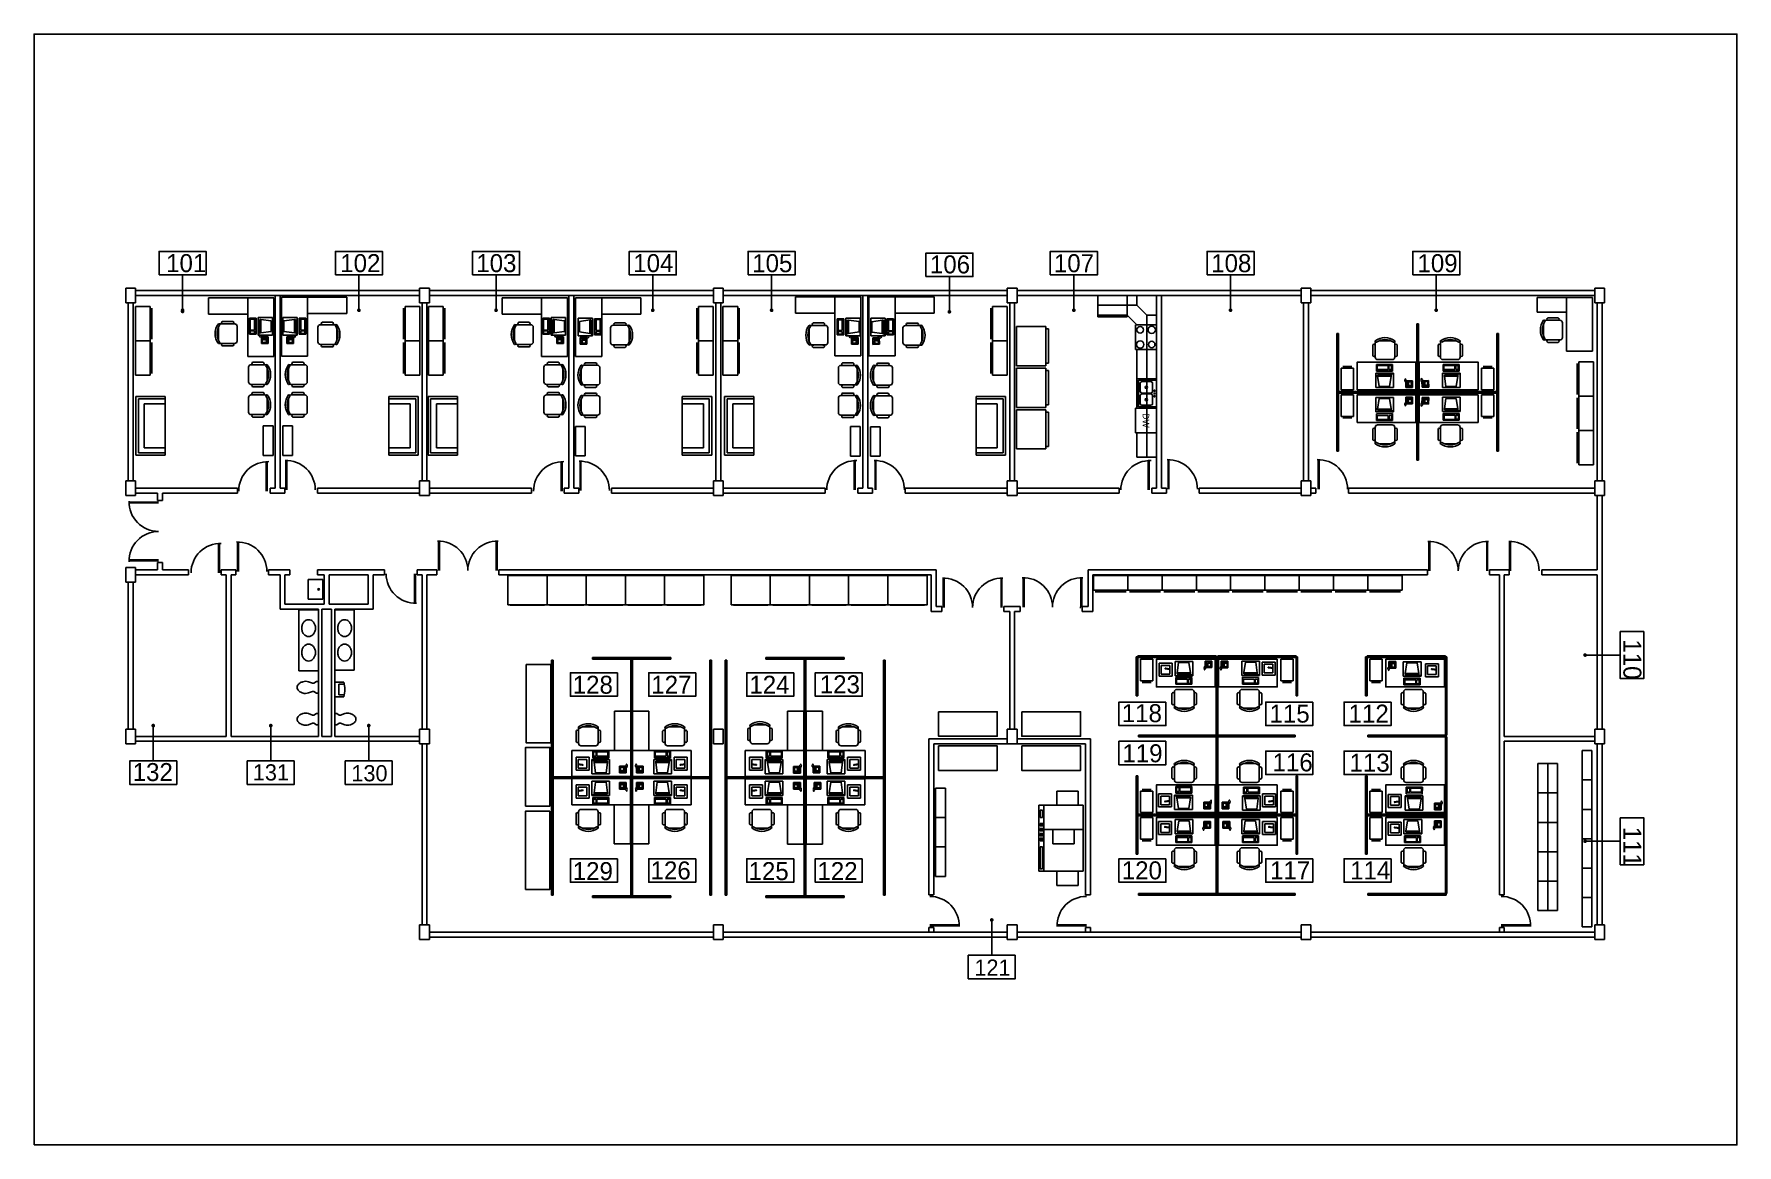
# Model space of a CAD drawing. Extents: x 346 to 2433, y 132 to 1493.
import ezdxf
from ezdxf.enums import TextEntityAlignment as Align

# ---------------------------------------------------------------- set-up
doc = ezdxf.new("R2010")
doc.units = 0
doc.header["$MEASUREMENT"] = 0
doc.layers.get('0').update_dxf_attribs({"color": 1, "linetype": 'CONTINUOUS'})
for name, color, linetype in [('1-FURN', 7, 'CONTINUOUS'), ('1-PART', 5, 'CONTINUOUS'), ('1-WALL', 7, 'CONTINUOUS'), ('BORDER', 3, 'CONTINUOUS'), ('CHAIRS', 4, 'CONTINUOUS'), ('CPU', 6, 'CONTINUOUS'), ('DOOR', 1, 'CONTINUOUS'), ('FIXTURES', 4, 'CONTINUOUS'), ('FURNITURE', 3, 'CONTINUOUS'), ('KITCHEN', 4, 'CONTINUOUS')]:
    doc.layers.add(name, color=color, linetype=linetype)

msp = doc.modelspace()

# ---------------------------------------------------------------- texts
at = {"layer": '1-FURN'}
for s, height, p in [('101', 22.035701, (507.77733, 1201.092123)), ('102', 22.035701, (721.15803, 1201.092123)), ('103', 22.035701, (887.83959, 1201.092123)), ('104', 22.035701, (1080.195569, 1201.092123)), ('105', 22.035701, (1225.953488, 1201.018915)), ('106', 22.035701, (1443.64866, 1199.549001)), ('107', 22.035701, (1595.543917, 1201.018915)), ('108', 22.035701, (1788.350485, 1201.018915)), ('109', 22.035701, (2041.081975, 1201.018915)), ('128', 22.035701, (1006.015138, 684.615195)), ('127', 22.035701, (1102.258194, 684.615195)), ('124', 22.035701, (1222.428493, 684.615195)), ('123', 22.035701, (1308.737472, 685.079378)), ('118', 22.035701, (1678.755173, 649.801461)), ('115', 22.035701, (1859.811756, 649.259914)), ('112', 22.035701, (1956.695721, 649.259914)), ('119', 22.035701, (1679.502899, 600.675414)), ('116', 22.035701, (1863.550388, 589.535019)), ('113', 22.035701, (1957.87072, 589.1482)), ('132', 22.035701, (466.831052, 577.649455)), ('131', 19.832131, (614.02563, 578.364707)), ('130', 19.832131, (734.79411, 577.320295)), ('129', 22.035701, (1006.015138, 456.314464)), ('126', 22.035701, (1101.40365, 457.165466)), ('125', 22.035701, (1221.467131, 456.314464)), ('122', 22.035701, (1305.853385, 456.314464)), ('120', 22.035701, (1678.755173, 457.24283)), ('117', 22.035701, (1860.452664, 457.24283)), ('114', 22.035701, (1958.618446, 457.088102)), ('121', 19.832131, (1498.197677, 339.18967))]:
    msp.add_text(s, height=height, dxfattribs=at).set_placement(p)
for s, p in [('110', (2293.331648, 751.300229)), ('111', (2293.331648, 521.761676))]:
    msp.add_text(s, height=22.035701, rotation=270, dxfattribs=at).set_placement(p)

# ---------------------------------------------------------------- blocks, each defined once
blk = doc.blocks.new('CHAIR7')
for p, q in [((0, 9), (0, -9)), ((20, 12), (3, 12)), ((5.125, 15.041986), (17.875, 15.041986)), ((23, -7.440115), (23, 7.440115)), ((3, -12), (20, -12)), ((5.125, -15), (17.875, -15))]:
    blk.add_line(p, q)
for centre, radius, start, end in [((3, 9), 3, 90, 180), ((5.5625, 13.541986), 1.5625, 73.739795, 286.260205), ((17.4375, 13.541986), 1.5625, 253.739795, 106.260205), ((20, 9), 3, 62.415559, 90), ((22.344677, 11.120498), 1.096801, 53.309935, 212.027413), ((4.823592, 0), 19.640192, 327.575753, 32.424247), ((7, 0), 20, 323.130102, 36.869898), ((3, -9), 3, 180, 270), ((5.5625, -13.5), 1.5625, 73.739795, 286.260205), ((17.4375, -13.5), 1.5625, 253.739795, 106.260205), ((20, -9), 3, 270, 297.584441), ((22.344677, -11.120498), 1.096801, 147.972587, 306.690065)]:
    blk.add_arc(centre, radius, start, end)
blk = doc.blocks.new('RECTANG')
for p, q in [((1, 1), (0, 1)), ((0, 1), (0, 0)), ((1, 0), (1, 1)), ((0, 0), (1, 0))]:
    blk.add_line(p, q)
blk = doc.blocks.new('IBMAT', base_point=(61, 306))
for p, q in [((75, 307), (75, 306)), ((81, 307), (75, 307)), ((81, 306), (81, 307))]:
    blk.add_line(p, q)
at = {"xscale": 21, "yscale": 17, "zscale": 21}
blk.add_blockref('RECTANG', (61, 306), dxfattribs=at)
blk = doc.blocks.new('KEYBOARD', base_point=(60, 294))
for p, xscale, yscale, zscale in [((60, 294), 19, 8, 19), ((61, 295), 13, 5, 13), ((75, 295), 3, 5, 3)]:
    blk.add_blockref('RECTANG', p, dxfattribs=dict(xscale=xscale, yscale=yscale, zscale=zscale))
blk = doc.blocks.new('FNCOMP')
for p, q in [((-6.635138, 16.23107), (-8.5, 3.5)), ((-8.5, 3.5), (-8.5, 2.038161)), ((8, 3.5), (-8.5, 3.5)), ((-8.5, 2.038161), (8, 2.038161)), ((6.079706, 16.23107), (-6.635138, 16.23107)), ((8, 3.5), (6.079706, 16.23107)), ((8, 2.038161), (8, 3.5))]:
    blk.add_line(p, q)
at = {"xscale": 1.033846, "yscale": 1.033846, "zscale": 1.033846}
for name, p in [('IBMAT', (-10.855385, 0)), ('KEYBOARD', (-10.047692, -10.5))]:
    blk.add_blockref(name, p, dxfattribs=at)
blk = doc.blocks.new('PNL48X60')
for p, q in [((48, 0), (0, 0)), ((0, -2), (0, 0)), ((48, -2), (48, 0)), ((48, -0.25), (0, -0.25)), ((48, -1.75), (0, -1.75)), ((48, -2), (0, -2))]:
    blk.add_line(p, q)
blk = doc.blocks.new('PNL24X60')
for p, q in [((24, 0), (0, 0)), ((0, -2), (0, 0)), ((24, -2), (24, 0)), ((24, -0.25), (0, -0.25)), ((24, -1.75), (0, -1.75)), ((24, -2), (0, -2))]:
    blk.add_line(p, q)
blk = doc.blocks.new('PNL36X60')
for p, q in [((36, 0), (0, 0)), ((0, -2), (0, 0)), ((36, -2), (36, 0)), ((36, -0.25), (0, -0.25)), ((36, -1.75), (0, -1.75)), ((36, -2), (0, -2))]:
    blk.add_line(p, q)
blk = doc.blocks.new('DIGITIZE')
for p, q in [((0, 16), (0, 0)), ((16, 16), (0, 16)), ((0, 0), (16, 0)), ((2.666667, 13.333333), (2.666667, 2.666667)), ((13.333333, 13.333333), (2.666667, 13.333333)), ((2.666667, 2.666667), (13.333333, 2.666667)), ((13.333333, 2.666667), (13.333333, 13.333333)), ((16, 0), (16, 16))]:
    blk.add_line(p, q)
for points in [[(9.161793, 9.256161, 2.5, 1.75, 0), (7.182818, 9.545396, 1.75, 1.75, 0)], [(12.625, 8.75, 2.5, 2.5, 0), (9.161793, 9.256161, 2.5, 2.5, 0)]]:
    blk.add_lwpolyline(points, format="xyseb")
blk.add_circle((7.924934, 9.436933), 0.5)
blk = doc.blocks.new('CW3030')
for p, q in [((0, 0), (0, -12)), ((30, 0), (0, 0)), ((30, -12), (30, 0)), ((0, -12), (30, -12))]:
    blk.add_line(p, q)
blk = doc.blocks.new('CB30')
for p, q in [((30, 0), (0, 0)), ((0, 0), (0, -24)), ((30, -24), (30, 0)), ((0, -24), (30, -24))]:
    blk.add_line(p, q)
blk = doc.blocks.new('CB36')
for p, q in [((36, 0), (0, 0)), ((0, 0), (0, -24)), ((36, -24), (36, 0)), ((0, -24), (36, -24))]:
    blk.add_line(p, q)
blk = doc.blocks.new('CW1236')
for p, q in [((0, 0), (0, -12)), ((36, 0), (0, 0)), ((36, -12), (36, 0)), ((0, -12), (36, -12))]:
    blk.add_line(p, q)
blk = doc.blocks.new('CW3012')
for p, q in [((0, 0), (0, -12)), ((12, 0), (0, 0)), ((12, -12), (12, 0)), ((0, -12), (12, -12))]:
    blk.add_line(p, q)
blk = doc.blocks.new('CW3036')
for p, q in [((0, 0), (0, -12)), ((36, 0), (0, 0)), ((36, -12), (36, 0)), ((0, -12), (36, -12))]:
    blk.add_line(p, q)
blk = doc.blocks.new('CC30')
for p, q in [((0, 0), (0, -24)), ((0, 0), (24, 0)), ((24, 0), (24, -12)), ((12, -24), (24, -12)), ((0, -24), (12, -24))]:
    blk.add_line(p, q)
blk = doc.blocks.new('SINKDBL1')
for p, q in [((5, 12.5), (5, 2.5)), ((18, 14.5), (7, 14.5)), ((7, 0.5), (18, 0.5)), ((20, 2.5), (20, 12.5)), ((5, -2.5), (5, -12.5)), ((18, -0.5), (7, -0.5)), ((7, -14.5), (18, -14.5)), ((20, -12.5), (20, -2.5))]:
    blk.add_line(p, q)
for centre, radius in [((2.5, 3.5), 0.791), ((2.5, 0), 0.791), ((12.5, 7.5), 1.5), ((2.5, -3.5), 0.791), ((12.5, -7.5), 1.5)]:
    blk.add_circle(centre, radius)
for centre, start, end in [((7, 12.5), 90, 180), ((7, 2.5), 180, 270), ((18, 12.5), 0, 90), ((18, 2.5), 270, 0), ((7, -2.5), 90, 180), ((7, -12.5), 180, 270), ((18, -2.5), 0, 90), ((18, -12.5), 270, 0)]:
    blk.add_arc(centre, 2, start, end)
at = {"xscale": 22, "yscale": 33, "zscale": 22}
blk.add_blockref('RECTANG', (0, -16.5), dxfattribs=at)
blk = doc.blocks.new('VENDING')
for p, q in [((48, 36), (0, 36)), ((0, 36), (0, 0)), ((45, 39), (3, 39)), ((3, 39), (3, 36)), ((45, 36), (45, 39)), ((48, 0), (48, 36)), ((0, 0), (48, 0))]:
    blk.add_line(p, q)
blk = doc.blocks.new('REF1')
for p, q in [((26, 18), (0, 18)), ((0, 18), (0, -18)), ((24, -18), (24, 18)), ((26, -18), (26, 18)), ((0, -18), (26, -18)), ((24, -5.5), (26, -5.5)), ((24, -6), (26, -6))]:
    blk.add_line(p, q)
blk = doc.blocks.new('DISHWASH')
for p, q in [((0, 15), (0, -15)), ((26, 15), (0, 15)), ((26, -15), (26, 15)), ((0, -15), (26, -15))]:
    blk.add_line(p, q)
blk.add_text('DW', height=8, rotation=90).set_placement((13, 0), align=Align.MIDDLE)
blk = doc.blocks.new('RANGE')
for p, q in [((0, 15), (0, -15)), ((26, 15), (0, 15)), ((26, -15), (26, 15)), ((0, -15), (26, -15))]:
    blk.add_line(p, q)
for centre, radius in [((6, 9), 4), ((20, 9), 4.5), ((6, -9), 4.5), ((20, -9), 4)]:
    blk.add_circle(centre, radius)
blk = doc.blocks.new('CCBASE')
for p, q in [((0, 0), (0, -36)), ((0, 0), (36, 0)), ((36, 0), (36, -24)), ((0, -36), (24, -36)), ((36, -24), (24, -36))]:
    blk.add_line(p, q)
blk = doc.blocks.new('RMTAG')
blk.add_lwpolyline([(-48, -24), (-48, 24), (48, 24), (48, -24)], close=True)
blk.add_lwpolyline([(0, -24), (0, -96)])
blk.add_lwpolyline([(-1.894665, -96, 3.789328, 3.789328, 1), (1.894665, -96, 3.789328, 3.789328, 1)], format="xyseb", close=True)
blk = doc.blocks.new('RMTAG2')
blk.add_lwpolyline([(28.8, 14.4), (28.8, -14.4), (-28.8, -14.4), (-28.8, 14.4)], close=True)
blk = doc.blocks.new('DOOR')
at = {"layer": 'DOOR'}
for p, q in [((-36, 0), (-36, 36)), ((-34.875, 0), (-34.875, 35.929619)), ((34.875, 0), (34.875, 35.929619)), ((36, 0), (36, 36))]:
    blk.add_line(p, q, dxfattribs=at)
for centre, start, end in [((-36, 0), 0, 91.706985), ((36, 0), 88.293015, 180)]:
    blk.add_arc(centre, 36, start, end, dxfattribs=at)
blk = doc.blocks.new('DOOR2')
for p, q in [((-36, 0), (-36, 36)), ((-34.875, 0), (-34.875, 35.929619))]:
    blk.add_line(p, q)
blk.add_arc((-36, 0), 36, 0, 91.706985)
blk = doc.blocks.new('DOOR3')
at = {"layer": 'DOOR'}
for p, q in [((33.75, 0), (33.75, 36)), ((34.875, 0), (34.875, 35.929619))]:
    blk.add_line(p, q, dxfattribs=at)
blk.add_arc((36, 0), 36, 88.293015, 180, dxfattribs=at)
blk = doc.blocks.new('COPIER2')
for p, q in [((-13.5, 0), (-13.5, -27)), ((13.5, 0), (-13.5, 0)), ((-3.5, 0), (-3.5, -24)), ((13.5, -27), (13.5, 0)), ((-13.5, -3), (-19.25, -3)), ((-19.25, -3), (-19.25, -16)), ((-3.5, -5.5), (2.25, -5.5)), ((2.25, -5.5), (2.25, -18.5)), ((13.5, -3), (19.25, -3)), ((19.25, -3), (19.25, -16)), ((-19.25, -16), (-13.5, -16)), ((2.25, -18.5), (-3.5, -18.5)), ((19.25, -16), (13.5, -16)), ((-13.5, -24), (13.5, -24)), ((-13.5, -27), (13.5, -27)), ((-12.5, -27), (-12.5, -27.125)), ((-12.5, -27.125), (-0.5, -27.125)), ((-11.5, -24.875), (-11.5, -26.375)), ((-8.5, -24.875), (-11.5, -24.875)), ((-11.5, -26.375), (-8.5, -26.375)), ((-8.5, -26.375), (-8.5, -24.875)), ((-6, -24.625), (-6, -25.375)), ((-5, -24.625), (-6, -24.625)), ((-6, -25.375), (-5, -25.375)), ((-6, -25.625), (-6, -26.375)), ((-5, -25.625), (-6, -25.625)), ((-6, -26.375), (-5, -26.375)), ((-5, -25.375), (-5, -24.625)), ((-5, -26.375), (-5, -25.625)), ((-4, -24.625), (-4, -25.375)), ((-3, -24.625), (-4, -24.625)), ((-4, -25.375), (-3, -25.375)), ((-3, -25.625), (-4, -25.625)), ((-4, -25.625), (-4, -26.375)), ((-4, -26.375), (-3, -26.375)), ((-3, -25.375), (-3, -24.625)), ((-3, -26.375), (-3, -25.625)), ((-2, -24.625), (-2, -25.375)), ((-1, -24.625), (-2, -24.625)), ((-2, -25.375), (-1, -25.375)), ((-1, -25.625), (-2, -25.625)), ((-2, -25.625), (-2, -26.375)), ((-2, -26.375), (-1, -26.375)), ((-1, -25.375), (-1, -24.625)), ((-1, -26.375), (-1, -25.625)), ((-0.5, -27.125), (-0.5, -27)), ((0, -24.625), (0, -25.375)), ((1, -24.625), (0, -24.625)), ((0, -25.375), (1, -25.375)), ((1, -25.625), (0, -25.625)), ((0, -25.625), (0, -26.375)), ((0, -26.375), (1, -26.375)), ((0.5, -27), (0.5, -27.125)), ((0.5, -27.125), (12.5, -27.125)), ((1, -25.375), (1, -24.625)), ((1, -26.375), (1, -25.625)), ((3.5, -24.875), (3.5, -26.375)), ((12.5, -24.875), (3.5, -24.875)), ((3.5, -26.375), (12.5, -26.375)), ((12.5, -26.375), (12.5, -24.875)), ((12.5, -27.125), (12.5, -27))]:
    blk.add_line(p, q)
blk = doc.blocks.new('FNCASE4')
at = {"xscale": 36, "yscale": 12, "zscale": 36}
blk.add_blockref('RECTANG', (0, 0), dxfattribs=at)
blk = doc.blocks.new('FC15X27A')
for p, q in [((7.53125, 0), (-7.53125, 0)), ((-7.53125, 0), (-7.53125, -26.5)), ((7.53125, -26.5), (7.53125, 0)), ((-7.53125, -26.5), (7.53125, -26.5)), ((-5.53125, -28.5), (5.53125, -28.5))]:
    blk.add_line(p, q)
blk = doc.blocks.new('DESK4')
blk.add_lwpolyline([(34, -36), (34, 36), (0, 36), (0, -36)], close=True)
blk = doc.blocks.new('FC42X18D')
for p, q in [((-21, 0), (-21, -18)), ((-21, 0), (21, 0)), ((21, -18), (21, 0)), ((-21, -18), (21, -18)), ((-19, -20), (19, -20))]:
    blk.add_line(p, q)
blk = doc.blocks.new('TABLE2')
blk.add_3dface([(15, 0), (15, -96), (-15, -96), (-15, 0)])
blk = doc.blocks.new('FNPHONE')
for p, q in [((-9.102528, 0.223208), (-9.702528, 0.023208)), ((-8.902528, 0.623208), (-9.502528, 0.423208)), ((-8.702528, 1.023208), (-9.302528, 0.823208)), ((-8.502528, 1.423208), (-9.102528, 1.223208)), ((-8.302528, 1.823208), (-8.902528, 1.623208)), ((-7.14169, 0.561087), (-7.502528, -0.576792)), ((-7.287295, 6.539472), (-7.287295, 1.539472)), ((-6.287295, 6.539472), (-6.287295, 1.539472)), ((-3.872666, 4.847341), (-3.872666, 4.847341)), ((-3.872666, 3.909841), (-3.872666, 3.909841)), ((-3.872666, 2.972341), (-3.872666, 2.972341)), ((-3.872666, 2.034841), (-3.872666, 2.034841)), ((-2.935166, 4.847341), (-2.935166, 4.847341)), ((-2.935166, 3.909841), (-2.935166, 3.909841)), ((-2.935166, 2.972341), (-2.935166, 2.972341)), ((-2.935166, 2.034841), (-2.935166, 2.034841)), ((-1.997666, 4.847341), (-1.997666, 4.847341)), ((-1.997666, 3.909841), (-1.997666, 3.909841)), ((-1.997666, 2.972341), (-1.997666, 2.972341)), ((-1.997666, 2.034841), (-1.997666, 2.034841)), ((-9.302528, -0.176792), (-9.902528, -0.376792)), ((-9.302528, -0.576792), (-9.902528, -0.776792)), ((-9.302528, -0.976792), (-9.902528, -1.176792)), ((-9.302528, -1.376792), (-9.902528, -1.576792)), ((-9.102528, -1.776792), (-9.702528, -1.976792)), ((-8.902528, -2.176792), (-9.502528, -2.376792)), ((-8.431886, -2.461597), (-9.031886, -2.661597)), ((-7.902528, -1.976792), (-8.502528, -2.176792)), ((-7.702528, -1.576792), (-8.302528, -1.776792)), ((-7.502528, -1.176792), (-8.102528, -1.376792)), ((-7.302528, -0.776792), (-7.902528, -0.976792))]:
    blk.add_line(p, q)
for centre, start, end in [((-6.787295, 6.539472), 298.491464, 241.508536), ((-6.787295, 1.539472), 118.491464, 61.508536)]:
    blk.add_arc(centre, 1.048157, start, end)
for p, xscale, yscale, zscale in [((-8.205282, 0), 8.205282, 8.104073, 8.205282), ((-4.810166, 1.253591), 3.75, 4.375, 3.75), ((-4.028916, 6.722341), 2.03125, 0.46875, 2.03125)]:
    blk.add_blockref('RECTANG', p, dxfattribs=dict(xscale=xscale, yscale=yscale, zscale=zscale))
blk = doc.blocks.new('DESK3')
for p, q in [((72, 0), (0, 0)), ((0, 0), (0, -80)), ((72, -32), (72, 0)), ((0, -32), (72, -32)), ((20, -80), (20, -32)), ((0, -80), (20, -80))]:
    blk.add_line(p, q)
blk = doc.blocks.new('FLATFILE')
blk.add_line((3, -0.5), (45, -0.5))
blk.add_3dface([(0, 0), (48, 0), (48, 36), (0, 36)])
blk = doc.blocks.new('TABLE1')
at = {"layer": 'FURNITURE'}
blk.add_3dface([(0, 30), (72, 30), (72, 0), (0, 0)], dxfattribs=at)
blk = doc.blocks.new('DESK2')
for p, q in [((33, 0), (-33, 0)), ((-33, 0), (-33, -68)), ((33, -32), (33, 0)), ((-33, -32), (33, -32)), ((-15, -68), (-15, -32)), ((-33, -68), (-15, -68))]:
    blk.add_line(p, q)
blk = doc.blocks.new('SOFA2')
for p, q in [((-36, 0), (-36, -36)), ((36, 0), (-36, 0)), ((36, -36), (36, 0)), ((-33, -36), (-33, -3)), ((-33, -3), (33, -3)), ((-27, -36), (-27, -10)), ((-27, -10), (27, -10)), ((27, -10), (27, -36)), ((33, -3), (33, -36)), ((-36, -36), (36, -36))]:
    blk.add_line(p, q)
blk = doc.blocks.new('FNCASE3')
at = {"xscale": 36, "yscale": 12, "zscale": 36}
blk.add_blockref('RECTANG', (0, 0), dxfattribs=at)

# ---------------------------------------------------------------- linework, layer by layer
for points in [[(526.863201, 1152.96, 2.273597, 2.273597, 1), (529.136799, 1152.96, 2.273597, 2.273597, 1)], [(757.136799, 645.6, 2.273597, 2.273597, 1), (754.863201, 645.6, 2.273597, 2.273597, 1)], [(1520.540366, 407.469375, 2.273597, 2.273597, 1), (1518.266768, 407.469375, 2.273597, 2.273597, 1)]]:
    msp.add_lwpolyline(points, format="xyseb", close=True)
for points in [[(756, 602.4), (756, 645.6)], [(1519.403567, 364.269375), (1519.403567, 407.469375)]]:
    msp.add_lwpolyline(points)
for points in [[(784.8, 602.4), (784.8, 573.6), (727.2, 573.6), (727.2, 602.4)], [(1548.203567, 364.269375), (1548.203567, 335.469375), (1490.603567, 335.469375), (1490.603567, 364.269375)]]:
    msp.add_lwpolyline(points, close=True)
at = {"layer": '1-WALL'}
for p, q in [((458.384423, 1181.418448), (458.384423, 1163.418448)), ((470.384423, 1181.418448), (458.384423, 1181.418448)), ((470.384423, 1181.418448), (470.384423, 1163.418448)), ((470.384423, 1172.418448), (470.384423, 1178.418448)), ((818.384423, 1178.418448), (470.384423, 1178.418448)), ((470.384423, 1172.418448), (818.384423, 1172.418448)), ((641.384423, 1172.418448), (641.384423, 936.418448)), ((647.384423, 1172.418448), (647.384423, 936.418448)), ((830.384423, 1181.418448), (818.384423, 1181.418448)), ((818.384423, 1181.418448), (818.384423, 1163.418448)), ((818.384423, 1172.418448), (818.384423, 1178.418448)), ((830.384423, 1181.418448), (830.384423, 1163.418448)), ((830.384423, 1172.418448), (830.384423, 1178.418448)), ((1178.384423, 1178.418448), (830.384423, 1178.418448)), ((830.384423, 1172.418448), (1178.384423, 1172.418448)), ((1001.384423, 1172.418448), (1001.384423, 936.418448)), ((1007.384423, 1172.418448), (1007.384423, 936.418448)), ((1190.384423, 1181.418448), (1178.384423, 1181.418448)), ((1178.384423, 1181.418448), (1178.384423, 1163.418448)), ((1178.384423, 1172.418448), (1178.384423, 1178.418448)), ((1190.384423, 1181.418448), (1190.384423, 1163.418448)), ((1190.384423, 1172.418448), (1190.384423, 1178.418448)), ((1538.384423, 1178.418448), (1190.384423, 1178.418448)), ((1190.384423, 1172.418448), (1538.384423, 1172.418448)), ((1361.384423, 1172.418448), (1361.384423, 936.418448)), ((1367.384423, 1172.418448), (1367.384423, 936.418448)), ((1550.384423, 1181.418448), (1538.384423, 1181.418448)), ((1538.384423, 1181.418448), (1538.384423, 1163.418448)), ((1538.384423, 1172.418448), (1538.384423, 1178.418448)), ((1550.384423, 1181.418448), (1550.384423, 1163.418448)), ((1550.384423, 1172.418448), (1550.384423, 1178.418448)), ((1898.384423, 1178.418448), (1550.384423, 1178.418448)), ((1550.384423, 1172.418448), (1898.384423, 1172.418448)), ((1721.384423, 1172.418448), (1649.384423, 1172.418448)), ((1721.384423, 1172.418448), (1721.384423, 936.418448)), ((1727.384423, 1172.418448), (1727.384423, 936.418448)), ((1910.384423, 1181.418448), (1898.384423, 1181.418448)), ((1898.384423, 1181.418448), (1898.384423, 1163.418448)), ((1898.384423, 1172.418448), (1898.384423, 1178.418448)), ((1910.384423, 1181.418448), (1910.384423, 1163.418448)), ((1910.384423, 1172.418448), (1910.384423, 1178.418448)), ((2258.384423, 1178.418448), (1910.384423, 1178.418448)), ((1910.384423, 1172.418448), (2258.384423, 1172.418448)), ((2270.384423, 1181.418448), (2258.384423, 1181.418448)), ((2258.384423, 1181.418448), (2258.384423, 1163.418448)), ((2258.384423, 1172.418448), (2258.384423, 1178.418448)), ((2270.384423, 1181.418448), (2270.384423, 1163.418448)), ((470.384423, 1163.418448), (458.384423, 1163.418448)), ((461.384423, 945.418448), (461.384423, 1163.418448)), ((467.384423, 945.418448), (467.384423, 1163.418448)), ((830.384423, 1163.418448), (818.384423, 1163.418448)), ((821.384423, 1163.418448), (821.384423, 945.418448)), ((827.384423, 1163.418448), (827.384423, 945.418448)), ((1190.384423, 1163.418448), (1178.384423, 1163.418448)), ((1181.384423, 1163.418448), (1181.384423, 945.418448)), ((1187.384423, 1163.418448), (1187.384423, 945.418448)), ((1550.384423, 1163.418448), (1538.384423, 1163.418448)), ((1541.384423, 1163.418448), (1541.384423, 945.418448)), ((1547.384423, 1163.418448), (1547.384423, 945.418448)), ((1910.384423, 1163.418448), (1898.384423, 1163.418448)), ((1901.384423, 1163.418448), (1901.384423, 945.418448)), ((1907.384423, 1163.418448), (1907.384423, 945.418448)), ((2270.384423, 1163.418448), (2258.384423, 1163.418448)), ((2261.384423, 1163.418448), (2267.384423, 1163.418448)), ((2261.384423, 1163.418448), (2261.384423, 945.418448)), ((2267.384423, 1163.418448), (2267.384423, 945.418448)), ((470.384423, 945.418448), (458.384423, 945.418448)), ((458.384423, 945.418448), (458.384423, 927.418448)), ((470.384423, 945.418448), (470.384423, 927.418448)), ((818.384423, 945.418448), (818.384423, 927.418448)), ((830.384423, 945.418448), (818.384423, 945.418448)), ((830.384423, 945.418448), (830.384423, 927.418448)), ((1178.384423, 945.418448), (1178.384423, 927.418448)), ((1190.384423, 945.418448), (1178.384423, 945.418448)), ((1190.384423, 945.418448), (1190.384423, 927.418448)), ((1538.384423, 945.418448), (1538.384423, 927.418448)), ((1550.384423, 945.418448), (1538.384423, 945.418448)), ((1550.384423, 945.418448), (1550.384423, 927.418448)), ((1898.384423, 945.418448), (1898.384423, 927.418448)), ((1910.384423, 945.418448), (1898.384423, 945.418448)), ((1910.384423, 945.418448), (1910.384423, 927.418448)), ((2258.384423, 945.418448), (2258.384423, 927.418448)), ((2270.384423, 945.418448), (2258.384423, 945.418448)), ((2270.384423, 945.418448), (2270.384423, 927.418448)), ((470.384423, 927.418448), (458.384423, 927.418448)), ((595.384423, 936.418448), (470.384423, 936.418448)), ((497.384423, 930.418448), (470.384423, 930.418448)), ((497.384423, 921.418448), (497.384423, 930.418448)), ((497.384423, 921.418448), (503.384423, 921.418448)), ((503.384423, 921.418448), (503.384423, 930.418448)), ((595.384423, 930.418448), (503.384423, 930.418448)), ((595.384423, 936.418448), (595.384423, 930.418448)), ((635.384423, 936.418448), (635.384423, 930.418448)), ((641.384423, 936.418448), (635.384423, 936.418448)), ((653.384423, 930.418448), (635.384423, 930.418448)), ((653.384423, 936.418448), (647.384423, 936.418448)), ((653.384423, 936.418448), (653.384423, 930.418448)), ((818.384423, 936.418448), (693.384423, 936.418448)), ((693.384423, 936.418448), (693.384423, 930.418448)), ((818.384423, 930.418448), (693.384423, 930.418448)), ((818.384423, 936.418448), (818.384423, 930.418448)), ((830.384423, 927.418448), (818.384423, 927.418448)), ((830.384423, 936.418448), (830.384423, 930.418448)), ((955.384423, 936.418448), (830.384423, 936.418448)), ((955.384423, 930.418448), (830.384423, 930.418448)), ((955.384423, 936.418448), (955.384423, 930.418448)), ((995.384423, 936.418448), (995.384423, 930.418448)), ((1001.384423, 936.418448), (995.384423, 936.418448)), ((1013.384423, 930.418448), (995.384423, 930.418448)), ((1013.384423, 936.418448), (1007.384423, 936.418448)), ((1013.384423, 936.418448), (1013.384423, 930.418448)), ((1178.384423, 936.418448), (1053.384423, 936.418448)), ((1053.384423, 936.418448), (1053.384423, 930.418448)), ((1178.384423, 930.418448), (1053.384423, 930.418448)), ((1178.384423, 936.418448), (1178.384423, 930.418448)), ((1190.384423, 927.418448), (1178.384423, 927.418448)), ((1190.384423, 936.418448), (1190.384423, 930.418448)), ((1315.384423, 936.418448), (1190.384423, 936.418448)), ((1315.384423, 930.418448), (1190.384423, 930.418448)), ((1315.384423, 936.418448), (1315.384423, 930.418448)), ((1355.384423, 936.418448), (1355.384423, 930.418448)), ((1361.384423, 936.418448), (1355.384423, 936.418448)), ((1373.384423, 930.418448), (1355.384423, 930.418448)), ((1373.384423, 936.418448), (1367.384423, 936.418448)), ((1373.384423, 936.418448), (1373.384423, 930.418448)), ((1538.384423, 936.418448), (1413.384423, 936.418448)), ((1413.384423, 936.418448), (1413.384423, 930.418448)), ((1538.384423, 930.418448), (1413.384423, 930.418448)), ((1538.384423, 936.418448), (1538.384423, 930.418448)), ((1550.384423, 927.418448), (1538.384423, 927.418448)), ((1550.384423, 936.418448), (1550.384423, 930.418448)), ((1675.384423, 936.418448), (1550.384423, 936.418448)), ((1675.384423, 930.418448), (1550.384423, 930.418448)), ((1675.384423, 936.418448), (1675.384423, 930.418448)), ((1715.384423, 936.418448), (1715.384423, 930.418448)), ((1721.384423, 936.418448), (1715.384423, 936.418448)), ((1733.384423, 930.418448), (1715.384423, 930.418448)), ((1733.384423, 936.418448), (1727.384423, 936.418448)), ((1733.384423, 936.418448), (1733.384423, 930.418448)), ((1898.384423, 936.418448), (1773.384423, 936.418448)), ((1773.384423, 936.418448), (1773.384423, 930.418448)), ((1898.384423, 930.418448), (1773.384423, 930.418448)), ((1898.384423, 936.418448), (1898.384423, 930.418448)), ((1910.384423, 927.418448), (1898.384423, 927.418448)), ((1916.384423, 936.418448), (1910.384423, 936.418448)), ((1916.384423, 930.418448), (1910.384423, 930.418448)), ((1916.384423, 936.418448), (1916.384423, 930.418448)), ((2258.384423, 936.418448), (1956.384423, 936.418448)), ((1956.384423, 936.418448), (1956.384423, 930.418448)), ((2258.384423, 930.418448), (1956.384423, 930.418448)), ((2258.384423, 936.418448), (2258.384423, 930.418448)), ((2270.384423, 927.418448), (2258.384423, 927.418448)), ((2261.384423, 927.418448), (2261.384423, 836.418448)), ((2267.384423, 927.418448), (2267.384423, 641.418448)), ((458.384423, 821.418448), (458.384423, 839.418448)), ((470.384423, 839.418448), (458.384423, 839.418448)), ((470.384423, 821.418448), (470.384423, 839.418448)), ((497.384423, 836.418448), (470.384423, 836.418448)), ((497.384423, 845.418448), (503.384423, 845.418448)), ((497.384423, 836.418448), (497.384423, 845.418448)), ((503.384423, 836.418448), (503.384423, 845.418448)), ((535.384423, 836.418448), (503.384423, 836.418448)), ((535.384423, 830.418448), (535.384423, 836.418448)), ((575.384423, 830.418448), (575.384423, 836.418448)), ((593.384423, 836.418448), (575.384423, 836.418448)), ((593.384423, 830.418448), (593.384423, 836.418448)), ((659.384423, 836.418448), (633.384423, 836.418448)), ((633.384423, 830.418448), (633.384423, 836.418448)), ((659.384423, 830.418448), (659.384423, 836.418448)), ((693.384423, 830.418448), (693.384423, 836.418448)), ((775.384423, 836.418448), (693.384423, 836.418448)), ((775.384423, 830.418448), (775.384423, 836.418448)), ((839.384423, 836.418448), (815.384423, 836.418448)), ((815.384423, 830.418448), (815.384423, 836.418448)), ((839.384423, 830.418448), (839.384423, 836.418448)), ((915.384423, 830.418448), (915.384423, 836.418448)), ((1451.384423, 836.418448), (915.384423, 836.418448)), ((1451.384423, 836.418448), (1451.384423, 791.418448)), ((2053.384423, 836.418448), (1637.384423, 836.418448)), ((1637.384423, 836.418448), (1637.384423, 791.418448)), ((2053.384423, 830.418448), (2053.384423, 836.418448)), ((2153.384423, 836.418448), (2129.384423, 836.418448)), ((2129.384423, 830.418448), (2129.384423, 836.418448)), ((2153.384423, 830.418448), (2153.384423, 836.418448)), ((2193.384423, 830.418448), (2193.384423, 836.418448)), ((2261.384423, 836.418448), (2193.384423, 836.418448)), ((470.384423, 821.418448), (458.384423, 821.418448)), ((461.384423, 641.418448), (461.384423, 821.418448)), ((467.384423, 641.418448), (467.384423, 821.418448)), ((535.384423, 830.418448), (470.384423, 830.418448)), ((581.384423, 830.418448), (575.384423, 830.418448)), ((581.384423, 632.418448), (581.384423, 830.418448)), ((593.384423, 830.418448), (587.384423, 830.418448)), ((587.384423, 632.418448), (587.384423, 830.418448)), ((647.384423, 830.418448), (633.384423, 830.418448)), ((647.384423, 830.418448), (647.384423, 788.418448)), ((659.384423, 830.418448), (653.384423, 830.418448)), ((653.384423, 830.418448), (653.384423, 794.418448)), ((701.384423, 830.418448), (693.384423, 830.418448)), ((701.384423, 794.418448), (701.384423, 830.418448)), ((707.384423, 794.418448), (707.384423, 830.418448)), ((755.384423, 830.418448), (707.384423, 830.418448)), ((755.384423, 830.418448), (755.384423, 794.418448)), ((775.384423, 830.418448), (761.384423, 830.418448)), ((761.384423, 830.418448), (761.384423, 788.418448)), ((821.384423, 830.418448), (815.384423, 830.418448)), ((821.384423, 830.418448), (821.384423, 641.418448)), ((839.384423, 830.418448), (827.384423, 830.418448)), ((827.384423, 830.418448), (827.384423, 641.418448)), ((1445.384423, 830.418448), (915.384423, 830.418448)), ((1445.384423, 830.418448), (1445.384423, 785.418448)), ((2053.384423, 830.418448), (1643.384423, 830.418448)), ((1643.384423, 830.418448), (1643.384423, 785.418448)), ((2141.384423, 830.418448), (2129.384423, 830.418448)), ((2141.384423, 438.418448), (2141.384423, 830.418448)), ((2153.384423, 830.418448), (2147.384423, 830.418448)), ((2147.384423, 632.418448), (2147.384423, 830.418448)), ((2261.384423, 830.418448), (2193.384423, 830.418448)), ((2261.384423, 830.418448), (2261.384423, 641.418448)), ((653.384423, 794.418448), (701.384423, 794.418448)), ((755.384423, 794.418448), (707.384423, 794.418448)), ((647.384423, 788.418448), (694.384423, 788.418448)), ((694.384423, 788.418448), (694.384423, 632.418448)), ((698.384423, 788.418448), (698.384423, 632.418448)), ((698.384423, 788.418448), (710.384423, 788.418448)), ((710.384423, 788.418448), (710.384423, 632.418448)), ((714.384423, 788.418448), (714.384423, 632.418448)), ((714.384423, 788.418448), (761.384423, 788.418448)), ((1445.384423, 785.418448), (1458.384423, 785.418448)), ((1458.384423, 791.418448), (1451.384423, 791.418448)), ((1458.384423, 785.418448), (1458.384423, 791.418448)), ((1554.384423, 791.418448), (1534.384423, 791.418448)), ((1534.384423, 785.418448), (1534.384423, 791.418448)), ((1534.384423, 785.418448), (1541.384423, 785.418448)), ((1541.384423, 641.418448), (1541.384423, 785.418448)), ((1554.384423, 785.418448), (1547.384423, 785.418448)), ((1547.384423, 641.418448), (1547.384423, 785.418448)), ((1554.384423, 785.418448), (1554.384423, 791.418448)), ((1630.384423, 785.418448), (1630.384423, 791.418448)), ((1637.384423, 791.418448), (1630.384423, 791.418448)), ((1643.384423, 785.418448), (1630.384423, 785.418448)), ((458.384423, 641.418448), (458.384423, 623.418448)), ((470.384423, 641.418448), (458.384423, 641.418448)), ((470.384423, 641.418448), (470.384423, 623.418448)), ((581.384423, 632.418448), (470.384423, 632.418448)), ((818.384423, 626.418448), (470.384423, 626.418448)), ((694.384423, 632.418448), (587.384423, 632.418448)), ((710.384423, 632.418448), (698.384423, 632.418448)), ((818.384423, 632.418448), (714.384423, 632.418448)), ((830.384423, 641.418448), (818.384423, 641.418448)), ((818.384423, 641.418448), (818.384423, 623.418448)), ((830.384423, 641.418448), (830.384423, 623.418448)), ((1190.384423, 641.418448), (1178.384423, 641.418448)), ((1178.384423, 641.418448), (1178.384423, 623.418448)), ((1190.384423, 641.418448), (1190.384423, 623.418448)), ((1442.384423, 438.418448), (1442.384423, 629.418448)), ((1538.384423, 629.418448), (1442.384423, 629.418448)), ((1550.384423, 641.418448), (1538.384423, 641.418448)), ((1538.384423, 641.418448), (1538.384423, 623.418448)), ((1550.384423, 641.418448), (1550.384423, 623.418448)), ((1640.384423, 629.418448), (1550.384423, 629.418448)), ((1640.384423, 629.418448), (1640.384423, 438.418448)), ((2258.384423, 632.418448), (2147.384423, 632.418448)), ((2147.384423, 438.418448), (2147.384423, 626.418448)), ((2258.384423, 626.418448), (2147.384423, 626.418448)), ((2270.384423, 641.418448), (2258.384423, 641.418448)), ((2258.384423, 641.418448), (2258.384423, 623.418448)), ((2270.384423, 641.418448), (2270.384423, 623.418448)), ((470.384423, 623.418448), (458.384423, 623.418448)), ((830.384423, 623.418448), (818.384423, 623.418448)), ((821.384423, 623.418448), (821.384423, 401.418448)), ((827.384423, 623.418448), (827.384423, 401.418448)), ((1190.384423, 623.418448), (1178.384423, 623.418448)), ((1448.384423, 438.418448), (1448.384423, 623.418448)), ((1634.384423, 623.418448), (1448.384423, 623.418448)), ((1550.384423, 623.418448), (1538.384423, 623.418448)), ((1634.384423, 623.418448), (1634.384423, 438.418448)), ((2270.384423, 623.418448), (2258.384423, 623.418448)), ((2261.384423, 623.418448), (2261.384423, 401.418448)), ((2267.384423, 623.418448), (2267.384423, 401.418448)), ((1448.384423, 438.418448), (1442.384423, 438.418448)), ((1634.384423, 438.418448), (1640.384423, 438.418448)), ((2147.384423, 438.418448), (2141.384423, 438.418448)), ((818.384423, 401.418448), (818.384423, 383.418448)), ((830.384423, 401.418448), (818.384423, 401.418448)), ((830.384423, 401.418448), (830.384423, 383.418448)), ((1178.384423, 401.418448), (1178.384423, 383.418448)), ((1190.384423, 401.418448), (1178.384423, 401.418448)), ((1190.384423, 401.418448), (1190.384423, 383.418448)), ((1448.384423, 398.418448), (1442.384423, 398.418448)), ((1442.384423, 392.418448), (1442.384423, 398.418448)), ((1448.384423, 392.418448), (1448.384423, 398.418448)), ((1538.384423, 401.418448), (1538.384423, 383.418448)), ((1550.384423, 401.418448), (1538.384423, 401.418448)), ((1550.384423, 401.418448), (1550.384423, 383.418448)), ((1634.384423, 398.418448), (1640.384423, 398.418448)), ((1634.384423, 398.418448), (1634.384423, 392.418448)), ((1640.384423, 398.418448), (1640.384423, 392.418448)), ((1898.384423, 401.418448), (1898.384423, 383.418448)), ((1910.384423, 401.418448), (1898.384423, 401.418448)), ((1910.384423, 401.418448), (1910.384423, 383.418448)), ((2147.384423, 398.418448), (2141.384423, 398.418448)), ((2141.384423, 392.418448), (2141.384423, 398.418448)), ((2147.384423, 392.418448), (2147.384423, 398.418448)), ((2258.384423, 401.418448), (2258.384423, 383.418448)), ((2270.384423, 401.418448), (2258.384423, 401.418448)), ((2270.384423, 401.418448), (2270.384423, 383.418448)), ((830.384423, 383.418448), (818.384423, 383.418448)), ((830.384423, 386.418448), (830.384423, 392.418448)), ((1178.384423, 392.418448), (830.384423, 392.418448)), ((830.384423, 386.418448), (1178.384423, 386.418448)), ((1178.384423, 386.418448), (1178.384423, 392.418448)), ((1190.384423, 383.418448), (1178.384423, 383.418448)), ((1190.384423, 386.418448), (1190.384423, 392.418448)), ((1538.384423, 392.418448), (1190.384423, 392.418448)), ((1190.384423, 386.418448), (1538.384423, 386.418448)), ((1538.384423, 386.418448), (1538.384423, 392.418448)), ((1550.384423, 383.418448), (1538.384423, 383.418448)), ((1550.384423, 386.418448), (1550.384423, 392.418448)), ((1898.384423, 392.418448), (1550.384423, 392.418448)), ((1550.384423, 386.418448), (1898.384423, 386.418448)), ((1898.384423, 386.418448), (1898.384423, 392.418448)), ((1910.384423, 383.418448), (1898.384423, 383.418448)), ((1910.384423, 386.418448), (1910.384423, 392.418448)), ((2258.384423, 392.418448), (1910.384423, 392.418448)), ((1910.384423, 386.418448), (2258.384423, 386.418448)), ((2258.384423, 386.418448), (2258.384423, 392.418448)), ((2270.384423, 383.418448), (2258.384423, 383.418448))]:
    msp.add_line(p, q, dxfattribs=at)
at = {"layer": 'BORDER'}
msp.add_3dface([(345.950696, 131.90734), (2432.510696, 131.90734), (2432.510696, 1492.70734), (345.950696, 1492.70734)], dxfattribs=at)
at = {"layer": 'DOOR'}
for p, q in [((498.384423, 919.418448), (462.384423, 919.418448)), ((498.384423, 918.293448), (462.454804, 918.293448)), ((498.384423, 847.418448), (462.384423, 847.418448)), ((498.384423, 848.543448), (462.454804, 848.543448)), ((812.259423, 831.418448), (812.259423, 795.48883)), ((813.384423, 831.418448), (813.384423, 795.418448)), ((1628.384423, 790.418448), (1627.259423, 790.418448)), ((1627.259423, 790.418448), (1627.259423, 790.418448)), ((1443.504075, 401.543448), (1479.433693, 401.543448)), ((1443.504075, 400.418448), (1479.504075, 400.418448)), ((1635.384423, 400.418448), (1599.384423, 400.418448)), ((1635.384423, 401.543448), (1599.454804, 401.543448)), ((2143.744136, 401.543448), (2179.673754, 401.543448)), ((2143.744136, 400.418448), (2179.744136, 400.418448))]:
    msp.add_line(p, q, dxfattribs=at)
for centre, start, end in [((498.384423, 919.418448), 178.293015, 270), ((498.384423, 847.418448), 90, 181.706985), ((813.384423, 831.418448), 180, 271.706985), ((1443.504075, 400.418448), 358.293015, 90), ((1635.384423, 400.418448), 90, 181.706985), ((2143.744136, 400.418448), 358.293015, 90)]:
    msp.add_arc(centre, 36, start, end, dxfattribs=at)
at = {"layer": 'FIXTURES'}
for p, q in [((681.716596, 824.418448), (699.716596, 824.418448)), ((681.716596, 800.418448), (681.716596, 824.418448)), ((699.716596, 824.418448), (699.716596, 800.418448)), ((699.716596, 800.418448), (681.716596, 800.418448)), ((682.065948, 699.259887), (687.197668, 697.459618)), ((687.197668, 697.459618), (688.794724, 697.459618)), ((688.794724, 697.459618), (691.884423, 699.418448)), ((691.884423, 699.418448), (694.384423, 699.418448)), ((694.384423, 699.418448), (694.384423, 685.418448)), ((714.384423, 698.918448), (725.384423, 698.918448)), ((714.384423, 698.918448), (714.384423, 680.918448)), ((719.384423, 696.418448), (725.384423, 696.418448)), ((719.384423, 683.418448), (719.384423, 696.418448)), ((682.065948, 685.577009), (687.197668, 687.377278)), ((687.197668, 687.377278), (688.794724, 687.377278)), ((688.794724, 687.377278), (691.884423, 685.418448)), ((691.884423, 685.418448), (694.384423, 685.418448)), ((714.384423, 680.918448), (725.384423, 680.918448)), ((725.384423, 683.418448), (719.384423, 683.418448)), ((682.065948, 660.259887), (687.197668, 658.459618)), ((682.065948, 646.577009), (687.197668, 648.377278)), ((687.197668, 658.459618), (688.794724, 658.459618)), ((687.197668, 648.377278), (688.794724, 648.377278)), ((688.794724, 658.459618), (691.884423, 660.418448)), ((688.794724, 648.377278), (691.884423, 646.418448)), ((691.884423, 660.418448), (694.384423, 660.418448)), ((694.384423, 660.418448), (694.384423, 646.418448)), ((714.384423, 646.418448), (714.384423, 660.418448)), ((716.884423, 660.418448), (714.384423, 660.418448)), ((719.974121, 658.459618), (716.884423, 660.418448)), ((719.974121, 648.377278), (716.884423, 646.418448)), ((721.571178, 658.459618), (719.974121, 658.459618)), ((721.571178, 648.377278), (719.974121, 648.377278)), ((726.702898, 660.259887), (721.571178, 658.459618)), ((726.702898, 646.577009), (721.571178, 648.377278)), ((691.884423, 646.418448), (694.384423, 646.418448)), ((716.884423, 646.418448), (714.384423, 646.418448))]:
    msp.add_line(p, q, dxfattribs=at)
msp.add_circle((694.716596, 812.418448), 1, dxfattribs=at)
for centre, radius, start, end in [((684.571672, 765.711179, 32), 10.46703, 140.907339, 161.400156), ((683.236446, 766.796004, 32), 8.746659, 117.013537, 140.907339), ((682.384423, 768.467217, 32), 6.870787, 90, 117.013537), ((682.384423, 768.467217, 32), 6.870787, 62.986463, 90), ((681.5324, 766.796004, 32), 8.746659, 39.092661, 62.986463), ((680.197173, 765.711179, 32), 10.46703, 18.599844, 39.092661), ((728.687524, 765.711179, 32), 10.46703, 140.907339, 161.400156), ((727.352297, 766.796004, 32), 8.746659, 117.013537, 140.907339), ((726.500275, 768.467217, 32), 6.870787, 90, 117.013537), ((726.500275, 768.467217, 32), 6.870787, 62.986463, 90), ((725.648252, 766.796004, 32), 8.746659, 39.092661, 62.986463), ((724.313025, 765.711179, 32), 10.46703, 18.599844, 39.092661), ((686.671037, 765.004671, 32), 12.682089, 161.400156, 180), ((686.671037, 765.004671, 32), 12.682089, 180, 198.599844), ((684.571672, 764.298163, 32), 10.46703, 198.599844, 219.092661), ((683.236446, 763.213338, 32), 8.746659, 219.092661, 242.986463), ((682.384423, 761.542125, 32), 6.870787, 242.986463, 270), ((682.384423, 761.542125, 32), 6.870787, 270, 297.013537), ((681.5324, 763.213338, 32), 8.746659, 297.013537, 320.907339), ((680.197173, 764.298163, 32), 10.46703, 320.907339, 341.400156), ((678.097808, 765.004671, 32), 12.682089, 0, 18.599844), ((678.097808, 765.004671, 32), 12.682089, 341.400156, 0), ((730.786889, 765.004671, 32), 12.682089, 161.400156, 180), ((730.786889, 765.004671, 32), 12.682089, 180, 198.599844), ((728.687524, 764.298163, 32), 10.46703, 198.599844, 219.092661), ((727.352297, 763.213338, 32), 8.746659, 219.092661, 242.986463), ((726.500275, 761.542125, 32), 6.870787, 242.986463, 270), ((726.500275, 761.542125, 32), 6.870787, 270, 297.013537), ((725.648252, 763.213338, 32), 8.746659, 297.013537, 320.907339), ((724.313025, 764.298163, 32), 10.46703, 320.907339, 341.400156), ((722.21366, 765.004671, 32), 12.682089, 0, 18.599844), ((722.21366, 765.004671, 32), 12.682089, 341.400156, 0), ((686.671037, 735.004671, 32), 12.682089, 161.400156, 180), ((686.671037, 735.004671, 32), 12.682089, 180, 198.599844), ((684.571672, 735.711179, 32), 10.46703, 140.907339, 161.400156), ((684.571672, 734.298163, 32), 10.46703, 198.599844, 219.092661), ((683.236446, 736.796004, 32), 8.746659, 117.013537, 140.907339), ((682.384423, 738.467217, 32), 6.870787, 90, 117.013537), ((682.384423, 738.467217, 32), 6.870787, 62.986463, 90), ((681.5324, 736.796004, 32), 8.746659, 39.092661, 62.986463), ((680.197173, 735.711179, 32), 10.46703, 18.599844, 39.092661), ((680.197173, 734.298163, 32), 10.46703, 320.907339, 341.400156), ((678.097808, 735.004671, 32), 12.682089, 0, 18.599844), ((678.097808, 735.004671, 32), 12.682089, 341.400156, 0), ((730.786889, 735.004671, 32), 12.682089, 161.400156, 180), ((730.786889, 735.004671, 32), 12.682089, 180, 198.599844), ((728.687524, 735.711179, 32), 10.46703, 140.907339, 161.400156), ((728.687524, 734.298163, 32), 10.46703, 198.599844, 219.092661), ((727.352297, 736.796004, 32), 8.746659, 117.013537, 140.907339), ((726.500275, 738.467217, 32), 6.870787, 90, 117.013537), ((726.500275, 738.467217, 32), 6.870787, 62.986463, 90), ((725.648252, 736.796004, 32), 8.746659, 39.092661, 62.986463), ((724.313025, 735.711179, 32), 10.46703, 18.599844, 39.092661), ((724.313025, 734.298163, 32), 10.46703, 320.907339, 341.400156), ((722.21366, 735.004671, 32), 12.682089, 0, 18.599844), ((722.21366, 735.004671, 32), 12.682089, 341.400156, 0), ((683.236446, 733.213338, 32), 8.746659, 219.092661, 242.986463), ((682.384423, 731.542125, 32), 6.870787, 242.986463, 270), ((682.384423, 731.542125, 32), 6.870787, 270, 297.013537), ((681.5324, 733.213338, 32), 8.746659, 297.013537, 320.907339), ((727.352297, 733.213338, 32), 8.746659, 219.092661, 242.986463), ((726.500275, 731.542125, 32), 6.870787, 242.986463, 270), ((726.500275, 731.542125, 32), 6.870787, 270, 297.013537), ((725.648252, 733.213338, 32), 8.746659, 297.013537, 320.907339), ((674.315584, 692.418448), 5.931245, 153.298811, 180), ((674.315584, 692.418448), 5.931245, 180, 206.701189), ((678.146075, 688.435917), 11.293114, 124.635943, 143.938922), ((678.146075, 696.400979), 11.293114, 216.061078, 235.364057), ((678.681632, 686.504756), 13.202778, 104.962621, 121.783816), ((678.669385, 689.302709), 10.520553, 90, 108.835384), ((678.669385, 689.302709), 10.520553, 71.164616, 90), ((695.384423, 689.918448), 31.32092, 343.300756, 16.699244), ((679.225906, 698.945865), 14.01184, 237.646167, 254.755261), ((678.13953, 693.043042), 8.046871, 251.164616, 273.775437), ((678.669385, 695.534187), 10.520553, 270, 288.835384), ((674.315584, 653.418448), 5.931245, 153.298811, 180), ((674.315584, 653.418448), 5.931245, 180, 206.701189), ((678.146075, 649.435917), 11.293114, 124.635943, 143.938922), ((678.146075, 657.400979), 11.293114, 216.061078, 235.364057), ((678.681632, 647.504756), 13.202778, 104.962621, 121.783816), ((679.225906, 659.945865), 14.01184, 237.646167, 254.755261), ((678.669385, 650.302709), 10.520553, 90, 108.835384), ((678.669385, 650.302709), 10.520553, 71.164616, 90), ((730.099461, 650.302709), 10.520553, 90, 108.835384), ((730.629316, 652.793855), 8.046871, 71.164616, 93.775437), ((729.54294, 646.891032), 14.01184, 57.646167, 74.755261), ((730.087214, 659.33214), 13.202778, 284.962621, 301.783816), ((730.62277, 649.435917), 11.293114, 36.061078, 55.364057), ((730.62277, 657.400979), 11.293114, 304.635943, 323.938922), ((734.453261, 653.418448), 5.931245, 0, 26.701189), ((734.453261, 653.418448), 5.931245, 333.298811, 0), ((678.13953, 654.043042), 8.046871, 251.164616, 273.775437), ((678.669385, 656.534187), 10.520553, 270, 288.835384), ((730.099461, 656.534187), 10.520553, 251.164616, 270), ((730.099461, 656.534187), 10.520553, 270, 288.835384)]:
    msp.add_arc(centre, radius, start, end, dxfattribs=at)
for points, invisible_edges in [([(694.384423, 787.539949, 32), (670.384423, 787.539949, 32), (670.384423, 776.039949, 32), (694.384423, 776.039949, 32)], 4), ([(670.384423, 787.539949, 32), (672.384423, 787.539949, 32), (672.384423, 712.539949, 32), (670.384423, 712.539949, 32)], 2), ([(714.384423, 787.539949, 32), (738.384423, 787.539949, 32), (738.384423, 724.918448, 32), (714.384423, 776.039949, 32)], 4), ([(694.384423, 754.039949, 32), (670.384423, 754.039949, 32), (670.384423, 746.039949, 32), (694.384423, 746.039949, 32)], 5), ([(694.384423, 724.039949, 32), (670.384423, 724.039949, 32), (670.384423, 712.539949, 32), (694.384423, 712.539949, 32)], 1), ([(714.384423, 724.918448, 32), (738.384423, 724.918448, 32), (738.384423, 713.418448, 32), (714.384423, 713.418448, 32)], 1)]:
    msp.add_3dface(points, dxfattribs=dict(at, invisible_edges=invisible_edges))

# ---------------------------------------------------------------- block references
at = {"xscale": 0.6, "yscale": 0.6, "zscale": 0.6}
for p in [(528, 1212), (744, 1212), (912, 1212), (1104, 1212), (1249.675029, 1212), (1467.488616, 1210.065904), (1620, 1212), (1812, 1212), (2064, 1212)]:
    msp.add_blockref('RMTAG', p, dxfattribs=at)
for p, rotation in [((2304, 732), 270), ((492, 588), 180), ((636, 588), 180), ((2304, 504), 270)]:
    msp.add_blockref('RMTAG', p, dxfattribs=dict(at, rotation=rotation))
for p in [(1032, 696), (1128, 696), (1248, 696), (1332, 696), (1704, 660), (1884, 660), (1980, 660), (1704, 612), (1884, 600), (1980, 600), (1032, 468), (1128, 468), (1248, 468), (1332, 468), (1704, 468), (1884, 468), (1980, 468)]:
    msp.add_blockref('RMTAG2', p)
at = {"layer": '1-PART'}
for name, p, rotation in [('PNL36X60', (2040.241588, 1101.896667), 90), ('PNL48X60', (1942.241588, 1053.896667), 90), ('PNL48X60', (2040.241588, 1053.896667), 90), ('PNL48X60', (1942.241588, 1005.896667), 90), ('PNL48X60', (2040.241588, 1006.896667), 90), ('PNL36X60', (2040.241588, 970.896667), 90), ('PNL48X60', (1194.718419, 725.896667), 270), ('PNL48X60', (1291.718419, 726.896667), 270), ('PNL48X60', (1388.718419, 725.896667), 270), ('PNL48X60', (1696.241588, 681.959728), 90), ('PNL48X60', (1794.241588, 681.959728), 90), ('PNL48X60', (1977.241588, 681.959728), 90), ('PNL48X60', (1194.718419, 677.896667), 270), ('PNL48X60', (1291.718419, 678.896667), 270), ('PNL48X60', (1388.718419, 677.896667), 270), ('PNL48X60', (1796.241588, 681.959728), 270), ('PNL48X60', (1194.718419, 629.896667), 270), ('PNL48X60', (1291.718419, 630.896667), 270), ('PNL48X60', (1388.718419, 629.896667), 270), ('PNL48X60', (2028.241588, 631.959728), 180), ('PNL48X60', (2076.241588, 631.959728), 180), ('PNL48X60', (2075.241588, 583.959728), 90), ('PNL48X60', (1194.718419, 581.896667), 270), ('PNL48X60', (1242.718419, 580.896667), 180), ('PNL48X60', (1388.718419, 581.896667), 270), ('PNL48X60', (1894.241588, 583.959728), 270), ('PNL48X60', (2077.241588, 583.959728), 270), ('PNL48X60', (1194.718419, 533.896667), 270), ('PNL48X60', (1388.718419, 533.896667), 270), ('PNL48X60', (1844.241588, 534.959728), 180), ('PNL48X60', (1892.241588, 534.959728), 180), ('PNL48X60', (1894.241588, 535.959728), 270), ('PNL48X60', (2077.241588, 535.959728), 270), ('PNL48X60', (1194.718419, 485.896667), 270), ('PNL48X60', (1388.718419, 485.896667), 270), ('PNL48X60', (1796.241588, 487.959728), 270), ('PNL48X60', (2028.241588, 437.959728), 180), ('PNL48X60', (2076.241588, 437.959728), 180)]:
    msp.add_blockref(name, p, dxfattribs=dict(at, rotation=rotation))
at = {"layer": '1-PART', "xscale": -1}
for name, p, rotation in [('PNL24X60', (1944.241588, 1101.896667), 270), ('PNL24X60', (2140.241588, 1101.896667), 270), ('PNL48X60', (2140.241588, 1053.896667), 270), ('PNL48X60', (2140.241588, 1005.896667), 270), ('PNL24X60', (1944.241588, 981.896667), 270), ('PNL24X60', (2140.241588, 981.896667), 270), ('PNL48X60', (1894.241588, 681.959728), 270), ('PNL48X60', (2077.241588, 681.959728), 270), ('PNL48X60', (2075.241588, 681.959728), 90), ('PNL48X60', (1699.241588, 631.959728), 180), ('PNL48X60', (1747.241588, 631.959728), 180), ('PNL48X60', (1796.241588, 583.959728), 270), ('PNL48X60', (1795.241588, 631.959728), 180), ('PNL48X60', (1843.241588, 631.959728), 180), ('PNL48X60', (1291.718419, 532.896667), 270), ('PNL48X60', (1338.718419, 580.896667), 180), ('PNL48X60', (1696.241588, 583.959728), 90), ('PNL48X60', (1794.241588, 583.959728), 90), ('PNL48X60', (1977.241588, 583.959728), 90), ('PNL48X60', (1291.718419, 484.896667), 270), ('PNL48X60', (1696.241588, 535.959728), 90), ('PNL48X60', (1698.241588, 534.959728), 180), ('PNL48X60', (1746.241588, 534.959728), 180), ('PNL48X60', (1794.241588, 535.959728), 90), ('PNL48X60', (1977.241588, 535.959728), 90), ('PNL48X60', (1979.241588, 534.959728), 180), ('PNL48X60', (2027.241588, 534.959728), 180), ('PNL48X60', (1291.718419, 436.896667), 270), ('PNL48X60', (2075.241588, 487.959728), 90), ('PNL48X60', (1699.241588, 437.959728), 180), ('PNL48X60', (1747.241588, 437.959728), 180), ('PNL48X60', (1795.241588, 437.959728), 180), ('PNL48X60', (1843.241588, 437.959728), 180), ('PNL48X60', (1242.718419, 434.896667), 180), ('PNL48X60', (1290.718419, 434.896667), 180)]:
    msp.add_blockref(name, p, dxfattribs=dict(at, rotation=rotation))
at = {"layer": '1-PART'}
for p in [(1944.241588, 1054.896667), (1992.241588, 1054.896667), (1698.241588, 730.959728), (1746.241588, 730.959728), (1979.241588, 730.959728), (2027.241588, 730.959728), (1242.718419, 728.896667), (1290.718419, 728.896667), (1242.718419, 582.896667), (1290.718419, 582.896667)]:
    msp.add_blockref('PNL48X60', p, dxfattribs=at)
at = {"layer": '1-PART', "xscale": -1}
for p in [(2090.241588, 1054.896667), (2138.241588, 1054.896667), (1844.241588, 730.959728), (1892.241588, 730.959728)]:
    msp.add_blockref('PNL48X60', p, dxfattribs=at)
at = {"layer": '1-PART', "color": 2, "xscale": -1}
for p, rotation in [((980.122379, 725.896667), 90), ((1077.122379, 726.896667), 90), ((1174.122379, 725.896667), 90), ((980.122379, 677.896667), 90), ((1077.122379, 678.896667), 90), ((1174.122379, 677.896667), 90), ((980.122379, 629.896667), 90), ((1077.122379, 630.896667), 90), ((1174.122379, 629.896667), 90), ((980.122379, 581.896667), 90), ((1126.122379, 580.896667), 180), ((1174.122379, 581.896667), 90), ((980.122379, 533.896667), 90), ((1174.122379, 533.896667), 90), ((980.122379, 485.896667), 90), ((1174.122379, 485.896667), 90)]:
    msp.add_blockref('PNL48X60', p, dxfattribs=dict(at, rotation=rotation))
for p in [(1078.122379, 728.896667), (1126.122379, 728.896667), (1078.122379, 582.896667), (1126.122379, 582.896667)]:
    msp.add_blockref('PNL48X60', p, dxfattribs=at)
at = {"layer": '1-PART', "color": 2}
for p, rotation in [((1030.122379, 580.896667), 180), ((1077.122379, 532.896667), 90), ((1077.122379, 484.896667), 90), ((1077.122379, 436.896667), 90), ((1078.122379, 434.896667), 180), ((1126.122379, 434.896667), 180)]:
    msp.add_blockref('PNL48X60', p, dxfattribs=dict(at, rotation=rotation))
at = {"layer": 'CHAIRS'}
for p, rotation in [((594.766514, 1125.695371), 180), ((957.667517, 1124.602293), 180), ((1318.57724, 1123.833606), 180), ((2218.667517, 1130.074162), 180), ((2001.241588, 1093.896667), 90), ((2081.241588, 1013.896667), 270), ((1835.241588, 689.959728), 270), ((1755.241588, 575.959728), 90), ((2036.241588, 575.959728), 90), ((1835.241588, 495.959728), 270)]:
    msp.add_blockref('CHAIR7', p, dxfattribs=dict(at, rotation=rotation))
at = {"layer": 'CHAIRS', "xscale": -1}
for p, rotation in [((693.745067, 1124.602293), 180), ((1052.335343, 1123.943418), 180), ((1410.667517, 1123.723793), 180), ((2081.241588, 1093.896667), 270), ((2001.241588, 1013.896667), 90), ((1755.241588, 689.959728), 90), ((2036.241588, 689.959728), 90), ((1835.241588, 575.959728), 270), ((1755.241588, 495.959728), 90), ((2036.241588, 495.959728), 90)]:
    msp.add_blockref('CHAIR7', p, dxfattribs=dict(at, rotation=rotation))
at = {"layer": 'CHAIRS'}
for p in [(608.741588, 1075.602293), (970.667517, 1075.602293), (1331.57724, 1074.833606), (608.741588, 1038.602293), (970.667517, 1038.602293), (1331.57724, 1037.833606)]:
    msp.add_blockref('CHAIR7', p, dxfattribs=at)
at = {"layer": 'CHAIRS', "xscale": -1}
for p in [(680.745067, 1075.602293), (1039.335343, 1074.943418), (1397.667517, 1074.723793), (680.745067, 1038.602293), (1039.335343, 1037.943418), (1397.667517, 1037.723793)]:
    msp.add_blockref('CHAIR7', p, dxfattribs=at)
at = {"layer": 'CHAIRS', "color": 2}
for p, rotation in [((1025.122379, 620.896667), 90), ((1235.384423, 623.418448), 90), ((1131.122379, 542.896667), 270), ((1343.718419, 542.896667), 270)]:
    msp.add_blockref('CHAIR7', p, dxfattribs=dict(at, rotation=rotation))
at = {"layer": 'CHAIRS', "color": 2, "xscale": -1}
for p, rotation in [((1131.122379, 620.896667), 270), ((1343.718419, 620.896667), 270), ((1025.122379, 542.896667), 90), ((1237.718419, 542.896667), 90)]:
    msp.add_blockref('CHAIR7', p, dxfattribs=dict(at, rotation=rotation))
at = {"layer": 'CPU'}
for name, p, rotation in [('FNCOMP', (620.396865, 1134.602293), 270), ('FNCOMP', (979.667517, 1134.602293), 270), ('FNCOMP', (1340.57724, 1133.833606), 270), ('FNCOMP', (2000.792364, 1029.932199), 0.201539), ('FNCOMP', (2082.614478, 1030.220011), 0.201539), ('FNCOMP', (1754.923327, 706.68116), 0.059437), ('FNCOMP', (1836.777422, 706.938339), 359.884844), ('DIGITIZE', (1026.122379, 606.896667), 180), ('FNCOMP', (1040.122379, 603.896667), 180), ('DIGITIZE', (1238.718419, 606.896667), 180), ('FNCOMP', (1252.718419, 603.896667), 180), ('FNCOMP', (1754.388558, 560.402485), 180), ('FNCOMP', (1837.446913, 559.586035), 180), ('FNCOMP', (2036.939698, 559.617115), 179.709555)]:
    msp.add_blockref(name, p, dxfattribs=dict(at, rotation=rotation))
at = {"layer": 'CPU', "xscale": -1}
for name, p, rotation in [('FNCOMP', (668.420866, 1134.602293), 90), ('FNCOMP', (1030.335343, 1133.943418), 90), ('FNCOMP', (1388.667517, 1133.723793), 90), ('FNCOMP', (2000.708986, 1077.33934), 180), ('FNCOMP', (2082.531607, 1077.33934), 180), ('FNCOMP', (1116.122379, 603.896667), 180), ('DIGITIZE', (1130.122379, 606.896667), 180), ('FNCOMP', (1328.718419, 603.896667), 180), ('DIGITIZE', (1342.718419, 606.896667), 180), ('DIGITIZE', (1723.783396, 561.998632), 180), ('DIGITIZE', (1851.272047, 561.998632), 180), ('DIGITIZE', (2005.188165, 561.357231), 180)]:
    msp.add_blockref(name, p, dxfattribs=dict(at, rotation=rotation))
at = {"layer": 'CPU'}
for name, p in [('DIGITIZE', (1724.420203, 706.043663)), ('DIGITIZE', (1850.571559, 707.369224)), ('FNCOMP', (2034.582355, 706.054403)), ('DIGITIZE', (2050.719825, 705.359502)), ('FNCOMP', (1116.122379, 559.896667)), ('DIGITIZE', (1130.122379, 556.896667)), ('FNCOMP', (1328.718419, 559.896667)), ('DIGITIZE', (1342.718419, 556.896667)), ('DIGITIZE', (1723.783396, 511.998632)), ('FNCOMP', (1755.107839, 512.865224)), ('FNCOMP', (1836.619064, 512.865224)), ('DIGITIZE', (1851.272047, 511.998632)), ('DIGITIZE', (2005.188165, 511.357231)), ('FNCOMP', (2035.366356, 512.865224))]:
    msp.add_blockref(name, p, dxfattribs=at)
at = {"layer": 'CPU', "xscale": -1}
for name, p in [('DIGITIZE', (1026.122379, 556.896667)), ('FNCOMP', (1040.122379, 559.896667)), ('DIGITIZE', (1238.718419, 556.896667)), ('FNCOMP', (1252.718419, 559.896667))]:
    msp.add_blockref(name, p, dxfattribs=at)
at = {"layer": 'DOOR'}
for name, p in [('DOOR3', (596.682539, 932.951144)), ('DOOR2', (690.524235, 934.376174)), ('DOOR3', (958.086126, 932.923486)), ('DOOR2', (1050.930729, 933.41722)), ('DOOR3', (1317.208387, 934.238672)), ('DOOR2', (1412.383263, 934.238672)), ('DOOR3', (1677.505646, 934.238672)), ('DOOR2', (1771.398706, 935.399129)), ('DOOR2', (1955.339376, 935.399129)), ('DOOR3', (538.31148, 832.76769)), ('DOOR2', (631.206782, 834.54902)), ('DOOR', (877.480138, 835.507975)), ('DOOR', (2090.998291, 835.212939)), ('DOOR2', (2190.018617, 835.212939)), ('DOOR', (1593.867118, 790.806088))]:
    msp.add_blockref(name, p, dxfattribs=at)
at = {"layer": 'FURNITURE'}
for name, p, rotation in [('DESK3', (639.875175, 1169.734241), 270), ('DESK3', (999.638345, 1169.734241), 270), ('DESK3', (1359.08106, 1170.739971), 270), ('DESK2', (2255.667517, 1137.074162), 270), ('FC42X18D', (470.409414, 1137.896667), 90), ('FC42X18D', (818.741588, 1137.896667), 270), ('FC42X18D', (829.335343, 1137.896667), 90), ('FC42X18D', (1178.241588, 1137.896667), 270), ('FC42X18D', (1190.093446, 1137.896667), 90), ('FC42X18D', (1538.241588, 1137.896667), 270), ('FC42X18D', (470.409414, 1095.896667), 90), ('FNPHONE', (624.741588, 1113.602293, 30), 270), ('FC42X18D', (818.741588, 1095.896667), 270), ('FC42X18D', (829.335343, 1095.896667), 90), ('FNPHONE', (986.667517, 1113.602293), 270), ('FC42X18D', (1178.241588, 1095.896667), 270), ('FC42X18D', (1190.093446, 1095.896667), 90), ('FNPHONE', (1347.57724, 1112.833606), 270), ('FC42X18D', (1538.241588, 1095.896667), 270), ('FC15X27A', (1955.241588, 1056.896667), 180), ('DESK4', (2003.241588, 1090.896667), 270), ('DESK4', (2079.241588, 1090.896667), 270), ('FC15X27A', (2127.241588, 1056.896667), 180), ('FC42X18D', (2256.667517, 1070.074162), 270), ('SOFA2', (470.741588, 1012.896667), 90), ('SOFA2', (816.741588, 1012.896667), 270), ('SOFA2', (828.909414, 1012.896667), 90), ('SOFA2', (1176.241588, 1012.896667), 270), ('SOFA2', (1192.093446, 1012.896667), 90), ('SOFA2', (1536.241588, 1012.896667), 270), ('DESK4', (2003.241588, 1016.896667), 90), ('FNPHONE', (2034.901396, 1039.676031), 359.539694), ('DESK4', (2079.241588, 1016.896667), 90), ('FNPHONE', (2054.769552, 1039.521303), 359.539694), ('FC42X18D', (2256.667517, 1028.074162), 270), ('FNCASE3', (626.741588, 1012.602293), 270), ('FNCASE3', (650.745067, 1012.602293), 270), ('FNCASE4', (1021.335343, 975.943418), 90), ('FNCASE4', (1358.241588, 975.833606), 90), ('FNCASE4', (1382.810352, 975.723793), 90), ('FC42X18D', (2256.667517, 986.074162), 270), ('DESK4', (1757.241588, 692.959728), 90), ('FNPHONE', (1789.006162, 716.593059), 0.539694), ('DESK4', (1833.241588, 692.959728), 90), ('FNPHONE', (1808.874674, 716.372177), 0.07774099999999999), ('DESK4', (2038.241588, 692.959728), 90), ('DESK3', (1076.998615, 583.170642), 180), ('DESK3', (1289.169569, 583.170642), 180), ('TABLE1', (978.122379, 546.896667), 90), ('FNCASE4', (2254.741588, 578.980726), 90), ('FNPHONE', (1063.390303, 595.83844), 180), ('FNPHONE', (1276.67754, 595.531197), 180), ('FNCASE4', (2200.741587, 563.057919), 90), ('FNCASE4', (2212.741587, 563.057919), 90), ('FNCASE4', (1462.606173, 532.896667), 90), ('FC15X27A', (1709.241588, 538.959728), 180), ('DESK4', (1757.241588, 538.959728), 90), ('DESK4', (1833.241588, 538.959728), 90), ('FC15X27A', (1881.241588, 538.959728), 180), ('FC15X27A', (1990.241588, 538.959728), 180), ('DESK4', (2038.241588, 538.959728), 90), ('FNCASE4', (2254.741588, 542.980726), 90), ('FNPHONE', (1779.352821, 551.60976), 180), ('FNPHONE', (1801.889021, 551.695126), 180), ('FNPHONE', (2061.921185, 550.500151), 180), ('FNCASE4', (2200.741587, 527.057919), 90), ('FNCASE4', (2212.741587, 527.057919), 90), ('FNCASE4', (2254.741588, 506.980726), 90), ('FNCASE4', (1462.606173, 496.896667), 90), ('DESK4', (1757.241588, 498.959728), 90), ('DESK4', (1833.241588, 498.959728), 90), ('DESK4', (2038.241588, 498.959728), 90), ('FNCASE4', (2200.741587, 491.057919), 90), ('FNCASE4', (2212.741587, 491.057919), 90), ('FNCASE4', (2254.741588, 470.980726), 90), ('FNCASE4', (1462.606173, 460.896667), 90), ('FNCASE4', (2200.741587, 455.057919), 90), ('FNCASE4', (2212.741587, 455.057919), 90), ('FNCASE4', (2254.741588, 434.980726), 90), ('FNCASE4', (2200.741587, 419.057919), 90), ('FNCASE4', (2212.741587, 419.057919), 90), ('FNCASE4', (2254.741588, 398.980726), 90)]:
    msp.add_blockref(name, p, dxfattribs=dict(at, rotation=rotation))
at = {"layer": 'FURNITURE', "xscale": -1}
for name, p, rotation in [('DESK3', (649.122932, 1170.275788), 90), ('DESK3', (1009.465605, 1169.734241), 90), ('DESK3', (1368.90832, 1170.739971), 90), ('FNPHONE', (663.911124, 1113.602293, 30), 90), ('FNPHONE', (1023.335343, 1112.943418), 90), ('FNPHONE', (1381.759906, 1112.669458), 90.77053599999999), ('FNPHONE', (2034.901396, 1068.010346), 180.460306), ('FNPHONE', (2054.769552, 1068.165074), 180.460306), ('DESK3', (1079.285902, 583.170642), 180), ('DESK3', (1292.120305, 583.170642), 180), ('FNPHONE', (1092.327661, 595.83844), 180), ('FNPHONE', (1308.788858, 595.896667), 180)]:
    msp.add_blockref(name, p, dxfattribs=dict(at, rotation=rotation))
at = {"layer": 'FURNITURE'}
for name, p in [('FC15X27A', (1955.241588, 1050.896667)), ('FC15X27A', (2127.241588, 1050.896667)), ('FLATFILE', (926.486964, 793.469105)), ('FLATFILE', (974.486964, 793.469105)), ('FLATFILE', (1022.486964, 793.469105)), ('FLATFILE', (1070.486964, 793.469105)), ('FLATFILE', (1118.486964, 793.469105)), ('FLATFILE', (1200.083009, 793.469105)), ('FLATFILE', (1248.083009, 793.469105)), ('FLATFILE', (1296.083009, 793.469105)), ('FLATFILE', (1344.083009, 793.469105)), ('FLATFILE', (1392.083009, 793.469105)), ('FC42X18D', (1665.125858, 829.469105)), ('FC42X18D', (1707.125858, 829.469105)), ('FC42X18D', (1749.125858, 829.469105)), ('FC42X18D', (1791.125858, 829.469105)), ('FC42X18D', (1833.125858, 829.469105)), ('FC42X18D', (1875.125858, 829.469105)), ('FC42X18D', (1917.125858, 829.469105)), ('FC42X18D', (1959.125858, 829.469105)), ('FC42X18D', (2001.125858, 829.469105)), ('TABLE2', (963.959843, 720.394227)), ('FC15X27A', (1709.241588, 726.959728)), ('FC15X27A', (1881.241588, 726.959728)), ('FC15X27A', (1990.241588, 726.959728)), ('FNPHONE', (2014.351743, 715.93702)), ('TABLE1', (1454.241588, 632.625669)), ('TABLE1', (1556.241588, 632.625669)), ('TABLE1', (1454.241588, 590.625669)), ('TABLE1', (1556.241588, 590.625669)), ('DESK3', (1079.249604, 580.679368)), ('FNPHONE', (1092.327661, 567.896667)), ('DESK3', (1291.918144, 580.391063)), ('FNPHONE', (1310.070674, 567.896667)), ('TABLE2', (963.122379, 540.896667)), ('FC15X27A', (1709.241588, 532.959728)), ('FNPHONE', (1787.584968, 519.967894)), ('FC15X27A', (1881.241588, 532.959728)), ('FC15X27A', (1990.241588, 532.959728)), ('FNPHONE', (2070.135988, 520.798076))]:
    msp.add_blockref(name, p, dxfattribs=at)
at = {"layer": 'FURNITURE', "xscale": -1}
for name, p in [('DESK3', (1076.965443, 580.679368)), ('FNPHONE', (1063.390303, 567.896667)), ('DESK3', (1289.169569, 580.391063)), ('FNPHONE', (1276.67754, 567.896667)), ('FNPHONE', (1802.740961, 519.967894))]:
    msp.add_blockref(name, p, dxfattribs=at)
at = {"layer": 'FURNITURE', "xscale": 3, "yscale": 2, "zscale": 3, "rotation": 270}
msp.add_blockref('COPIER2', (1631.299453, 507.609359), dxfattribs=at)
at = {"layer": 'KITCHEN'}
for name, p in [('CW1236', (1649.384423, 1172.418448)), ('CW3012', (1685.384423, 1172.418448)), ('DOOR', (1495.944036, 790.341222))]:
    msp.add_blockref(name, p, dxfattribs=at)
for name, p, rotation in [('REF1', (1667.384423, 1172.418448), 270), ('CCBASE', (1721.384423, 1172.418448), 270), ('CC30', (1721.384423, 1172.418448), 270), ('CW3012', (1721.384423, 1148.418448), 270), ('VENDING', (1549.884423, 1134.418448), 270), ('RANGE', (1721.384423, 1121.418448), 180), ('CW3030', (1721.384423, 1136.418448), 270), ('CB36', (1721.384423, 1106.418448), 270), ('CW3036', (1721.384423, 1106.418448), 270), ('VENDING', (1549.884423, 1083.418448), 270), ('CB36', (1721.384423, 1070.418448), 270), ('SINKDBL1', (1721.384423, 1052.418448), 180), ('CW3036', (1721.384423, 1070.418448), 270), ('VENDING', (1549.884423, 1032.418448), 270), ('DISHWASH', (1721.384423, 1019.418448), 180), ('CW3030', (1721.384423, 1034.418448), 270), ('CB30', (1721.384423, 1004.418448), 270), ('CW3030', (1721.384423, 1004.418448), 270)]:
    msp.add_blockref(name, p, dxfattribs=dict(at, rotation=rotation))

msp.set_redraw_order([(e.dxf.handle, doc.entitydb.next_handle()) for e in msp.query("TEXT MTEXT ATTDEF DIMENSION ARC_DIMENSION")])  # texts and dimensions are drawn at this point

doc.saveas('drawing.dxf')
